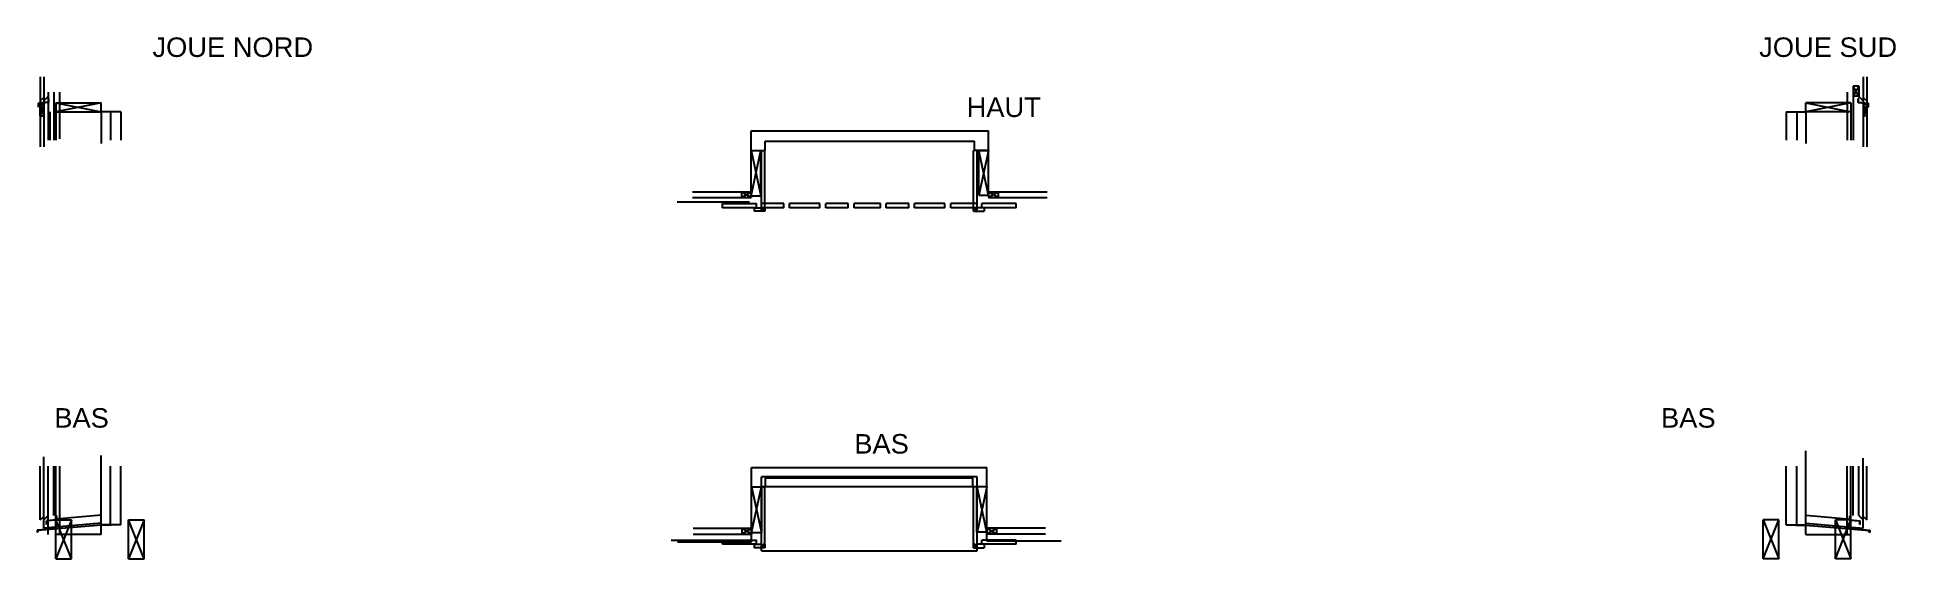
# Model space of a CAD drawing. Header units: millimetres. Extents: x -676 to 20600, y -6551 to 2808.
# Drawn here: x 11084 to 20600, y -5873 to -3199 of the extents above; entities that cross this region are included whole.
import ezdxf

# ---------------------------------------------------------------- set-up
doc = ezdxf.new("R2010")
doc.units = ezdxf.units.MM
doc.layers.get('0').update_dxf_attribs({"lineweight": 25, "true_color": 0xffffff})
for name, color, linetype, lineweight, true_color in [('0 ... Seuil', 178, 'Continuous', 25, 0x000000), ('Baie', 136, 'Continuous', 25, 0x008080), ('Bardage', 1, 'Continuous', 25, 0xff0000), ('Enduits', 42, 'Continuous', 25, 0xcd8900), ('FibreDeBois', 30, 'Continuous', 25, 0xff7f00), ('LarmierBasDeMur', 178, 'Continuous', 25, 0x000000), ('LisseBasse', 16, 'Continuous', 25, 0x800000), ('Montant Précadre', 16, 'Continuous', 25, 0x800000), ('Option Bois Brule', 1, 'Continuous', 25, 0xff0000), ('Option Bois Brule ... OptionRecalepinage', 1, 'Continuous', 25, 0xff0000), ('Option Bois Brule ... OptionRecalepinage ... Larmier', 178, 'Continuous', 25, 0x000000), ('Tasseaux', 16, 'Continuous', 25, 0x800000)]:
    doc.layers.add(name, color=color, linetype=linetype, lineweight=lineweight, true_color=true_color)
doc.styles.add('textstyle15', font='')
doc.styles.add('textstyle16', font='')
doc.styles.add('textstyle17', font='')
doc.styles.add('textstyle18', font='')
doc.styles.add('textstyle19', font='')
doc.styles.add('textstyle20', font='')
doc.styles.get('textstyle15').set_extended_font_data('Liberation Sans')
doc.styles.get('textstyle16').set_extended_font_data('Liberation Sans')
doc.styles.get('textstyle17').set_extended_font_data('Liberation Sans')
doc.styles.get('textstyle18').set_extended_font_data('Liberation Sans')
doc.styles.get('textstyle19').set_extended_font_data('Liberation Sans')
doc.styles.get('textstyle20').set_extended_font_data('Liberation Sans')

msp = doc.modelspace()

# ---------------------------------------------------------------- texts
at = {"char_height": 100, "attachment_point": 1}
for s, insert, style in [('JOUE NORD', (11674.1, -3200), 'textstyle19'), ('JOUE SUD', (19900, -3200), 'textstyle17'), ('HAUT', (15842.27, -3507.87), 'textstyle15'), ('BAS', (11171.51, -5100), 'textstyle20'), ('BAS', (19397.4, -5100), 'textstyle18'), ('BAS\\P', (15267.3, -5232.93), 'textstyle16')]:
    msp.add_mtext(s, dxfattribs=dict(at, insert=insert, style=style))

# ---------------------------------------------------------------- blocks, each defined once
blk = doc.blocks.new('LarmierHautBaie1_VueCoupe')
at = {"layer": 'Option Bois Brule ... OptionRecalepinage ... Larmier'}
for p, q in [((0, 0), (0, 21.4)), ((1.5, 21.4), (0, 21.4)), ((0, 0), (51.8, -4.5)), ((1.5, 1.4), (1.5, 21.4)), ((1.5, 1.4), (53.3, -3.2)), ((46.2, -16.1), (47.3, -15)), ((46.2, -16.1), (53.3, -23.2)), ((47.3, -15), (51.8, -19.5)), ((51.8, -19.5), (51.8, -4.5)), ((53.3, -23.2), (53.3, -3.2))]:
    blk.add_line(p, q, dxfattribs=at)
blk = doc.blocks.new('SeuilBaie1_VueCoupeOuest')
at = {"layer": '0 ... Seuil'}
for p, q in [((-1.5, 37.1), (-1.5, -15)), ((-1.5, 37.1), (0, 37.1)), ((0, 37.1), (0, -14.9)), ((-1.5, -14.9), (-30.1, -341.5)), ((-1.5, -14.9), (48.7, -14.9)), ((48.7, -14.9), (28.3, -247.9)), ((-20.4, -247.9), (-28.7, -343)), ((-21.9, -247.9), (28.3, -247.9)), ((-32.1, -335.9), (-39.2, -343)), ((-28.7, -343), (-39.2, -343)), ((-31.1, -337), (-35.6, -341.5)), ((-30.1, -341.5), (-35.6, -341.5)), ((-31.1, -337), (-32.1, -335.9))]:
    blk.add_line(p, q, dxfattribs=at)
blk = doc.blocks.new('SeuilBaie1_VueDessus')
at = {"layer": '0 ... Seuil'}
for p, q in [((-5, -343), (-5, 37)), ((1099, 37), (-5, 37)), ((1099, -343), (1099, 37)), ((1099, -15), (-5, -15)), ((-3.5, -248), (-3.5, -15)), ((1097.5, -246), (1097.5, -15)), ((-3.5, -248), (-5, -248)), ((1099, -246), (1097.5, -246)), ((-5, -343), (1099, -343))]:
    blk.add_line(p, q, dxfattribs=at)
blk = doc.blocks.new('SeuilBaie1_VueCoupeEst')
at = {"layer": '0 ... Seuil'}
for p, q in [((-0.5, 37.1), (-0.5, -14.9)), ((1, 37.1), (-0.5, 37.1)), ((1, 37.1), (1, -15)), ((1, -14.9), (-49.2, -14.9)), ((-49.2, -14.9), (-29, -245.9)), ((1, -14.9), (29.6, -341.5)), ((21.2, -245.9), (-29, -245.9)), ((19.7, -245.9), (28.2, -343)), ((28.2, -343), (38.7, -343)), ((29.6, -341.5), (35.1, -341.5)), ((30.6, -337), (31.6, -335.9)), ((30.6, -337), (35.1, -341.5)), ((31.6, -335.9), (38.7, -343))]:
    blk.add_line(p, q, dxfattribs=at)

# ---------------------------------------------------------------- linework, layer by layer
at = {"layer": 'Baie'}
for p, q in [((11512.01, -3580.63), (11412.01, -3580.63)), ((11412.01, -3580.63), (11412.01, -3726.63)), ((11459.01, -3580.63), (11459.01, -3726.63)), ((11512.01, -3580.63), (11512.01, -3726.63)), ((20039, -3580.63), (20139, -3580.63)), ((20039, -3580.63), (20039, -3726.63)), ((20092, -3580.63), (20092, -3726.63)), ((20139, -3580.63), (20139, -3726.63)), ((14739.37, -3779), (14739.37, -3679)), ((14739.37, -3679), (15954.37, -3679)), ((15954.37, -3779), (15954.37, -3679)), ((14739.37, -3779), (14810.37, -3779)), ((14810.37, -3779), (14810.37, -3732)), ((14810.37, -3732), (15883.37, -3732)), ((15883.37, -3779), (15883.37, -3732)), ((15954.37, -3779), (15883.37, -3779)), ((11412.01, -5697.63), (11412.01, -5397.63)), ((11459.01, -5697.63), (11459.01, -5397.63)), ((11512.01, -5697.63), (11512.01, -5397.63)), ((14741.87, -5504.05), (14741.87, -5404.05)), ((14741.87, -5404.05), (15945.87, -5404.05)), ((15945.87, -5504.05), (15945.87, -5404.05)), ((20039, -5697.63), (20039, -5397.63)), ((20092, -5697.63), (20092, -5397.63)), ((20139, -5697.63), (20139, -5397.63)), ((14741.87, -5504.05), (14812.87, -5504.05)), ((14812.87, -5504.05), (14812.87, -5457.05)), ((14812.87, -5457.05), (15874.87, -5457.05)), ((15874.87, -5504.05), (15874.87, -5457.05)), ((15945.87, -5504.05), (15874.87, -5504.05)), ((11512.01, -5697.63), (11412.01, -5697.63)), ((20039, -5697.63), (20139, -5697.63))]:
    msp.add_line(p, q, dxfattribs=at)
at = {"layer": 'Bardage'}
for p, q in [((11100.01, -3470), (11100.01, -3525.63)), ((11100.01, -3525.63), (11118.01, -3507.63)), ((11118.01, -3470), (11118.01, -3525.63)), ((11118.01, -3525.63), (11140.01, -3503.63)), ((20411, -3503.63), (20433, -3525.63)), ((20433, -3470), (20433, -3525.63)), ((20433, -3507.63), (20451, -3525.63)), ((14906.87, -4051), (14791.87, -4051)), ((14906.87, -4073), (14791.87, -4073)), ((15090.87, -4051), (14935.87, -4051)), ((15090.87, -4073), (14935.87, -4073)), ((15235.87, -4051), (15120.87, -4051)), ((15235.87, -4073), (15120.87, -4073)), ((15400.87, -4051), (15265.87, -4051)), ((15400.87, -4073), (15265.87, -4073)), ((15545.87, -4051), (15430.87, -4051)), ((15545.87, -4073), (15430.87, -4073)), ((15730.87, -4051), (15575.87, -4051)), ((15730.87, -4073), (15575.87, -4073)), ((15895.87, -4051), (15760.87, -4051)), ((15895.87, -4073), (15760.87, -4073)), ((16095.87, -4051), (15920.87, -4051)), ((16095.87, -4073), (15920.87, -4073)), ((11100.01, -5672.63), (11100.01, -5397.63)), ((11118.01, -5672.63), (11118.01, -5397.63)), ((20433, -5672.63), (20433, -5397.63)), ((20451, -5672.63), (20451, -5397.63)), ((11100.01, -5672.63), (11118.01, -5654.63)), ((11140.01, -5650.63), (11118.01, -5672.63)), ((20411, -5650.63), (20433, -5672.63)), ((20433, -5654.63), (20451, -5672.63)), ((14456.87, -5776.05), (14596.87, -5776.05)), ((16095.87, -5776.05), (15920.87, -5776.05)), ((16095.87, -5798.05), (15920.87, -5798.05))]:
    msp.add_line(p, q, dxfattribs=at)
at = {"layer": 'Enduits'}
for p, q in [((11149.01, -3580.63), (11149.01, -3726.63)), ((14360, -4042), (14730, -4042)), ((11140.01, -5747.63), (11140.01, -5397.63)), ((14330, -5776.05), (14601.87, -5776.05))]:
    msp.add_line(p, q, dxfattribs=at)
at = {"layer": 'FibreDeBois'}
for p, q in [((11200.01, -3720), (11200.01, -3480)), ((20351, -3480), (20351, -3726.63)), ((14439.37, -3991), (14739.37, -3991)), ((15954.37, -3991), (16254.37, -3991)), ((11200.01, -5747.63), (11200.01, -5397.63)), ((20351, -5747.63), (20351, -5397.63)), ((14441.87, -5716.05), (14741.87, -5716.05)), ((16245.87, -5716.05), (15945.87, -5716.05))]:
    msp.add_line(p, q, dxfattribs=at)
at = {"layer": 'LarmierBasDeMur'}
for p, q in [((14741.87, -5785.05), (14741.87, -5678.05)), ((15945.87, -5782.05), (15945.87, -5678.05)), ((14361.87, -5785.05), (14741.87, -5785.05)), ((16325.87, -5782.05), (15945.87, -5782.05))]:
    msp.add_line(p, q, dxfattribs=at)
at = {"layer": 'LisseBasse'}
for p, q in [((11179.01, -5872.63), (11179.01, -5672.63)), ((11259.01, -5872.63), (11179.01, -5672.63)), ((11179.01, -5672.63), (11259.01, -5672.63)), ((11259.01, -5672.63), (11179.01, -5872.63)), ((11259.01, -5872.63), (11259.01, -5672.63)), ((11551.01, -5872.63), (11551.01, -5672.63)), ((11631.01, -5872.63), (11551.01, -5672.63)), ((11551.01, -5672.63), (11631.01, -5672.63)), ((11631.01, -5672.63), (11551.01, -5872.63)), ((11631.01, -5872.63), (11631.01, -5672.63)), ((19920, -5872.63), (19920, -5672.63)), ((19920, -5872.63), (20000, -5672.63)), ((20000, -5672.63), (19920, -5672.63)), ((19920, -5672.63), (20000, -5872.63)), ((20000, -5872.63), (20000, -5672.63)), ((20290, -5872.63), (20290, -5672.63)), ((20290, -5872.63), (20370, -5672.63)), ((20370, -5672.63), (20290, -5672.63)), ((20290, -5672.63), (20370, -5872.63)), ((20370, -5872.63), (20370, -5672.63)), ((11179.01, -5872.63), (11259.01, -5872.63)), ((11551.01, -5872.63), (11631.01, -5872.63)), ((20000, -5872.63), (19920, -5872.63)), ((20370, -5872.63), (20290, -5872.63))]:
    msp.add_line(p, q, dxfattribs=at)
at = {"layer": 'Montant Précadre'}
for p, q in [((11179.01, -3535.63), (11412.01, -3535.63)), ((11179.01, -3535.63), (11412.01, -3580.63)), ((11412.01, -3535.63), (11179.01, -3580.63)), ((11179.01, -3535.63), (11179.01, -3726.63)), ((11179.01, -3580.63), (11412.01, -3580.63)), ((11412.01, -3580.63), (11412.01, -3535.63)), ((11412.01, -3580.63), (11412.01, -3743.26)), ((20369, -3535.63), (20139, -3535.63)), ((20369, -3535.63), (20139, -3580.63)), ((20139, -3580.63), (20139, -3535.63)), ((20139, -3535.63), (20369, -3580.63)), ((20369, -3580.63), (20139, -3580.63)), ((20139, -3580.63), (20139, -3743.26)), ((20369, -3535.63), (20369, -3726.63)), ((14739.37, -3779), (14789.37, -3779)), ((14739.37, -3779), (14789.37, -4012)), ((14739.37, -4012), (14789.37, -3779)), ((14739.37, -4012), (14739.37, -3779)), ((14789.37, -4012), (14789.37, -3779)), ((15904.37, -3779), (15949.37, -3779)), ((15954.37, -3779), (15904.37, -4009)), ((15954.37, -4009), (15904.37, -3779)), ((15904.37, -4009), (15904.37, -3779)), ((15954.37, -4009), (15954.37, -3779)), ((14739.37, -4012), (14789.37, -4012)), ((15904.37, -4009), (15954.37, -4009)), ((11179.01, -5747.63), (11179.01, -5397.63)), ((11412.01, -5747.63), (11412.01, -5397.63)), ((20139, -5747.63), (20139, -5397.63)), ((20370, -5747.63), (20370, -5397.63)), ((14741.87, -5737.05), (14741.87, -5504.05)), ((14741.87, -5504.05), (14791.87, -5504.05)), ((14741.87, -5504.05), (14791.87, -5737.05)), ((14741.87, -5737.05), (14791.87, -5504.05)), ((14791.87, -5737.05), (14791.87, -5504.05)), ((15895.87, -5735.05), (15895.87, -5504.05)), ((15945.87, -5504.05), (15895.87, -5504.05)), ((15945.87, -5504.05), (15895.87, -5735.05)), ((15945.87, -5735.05), (15895.87, -5504.05)), ((15895.87, -5718.05), (15895.87, -5504.05)), ((15945.87, -5735.05), (15945.87, -5504.05)), ((11412.01, -5747.63), (11179.01, -5747.63)), ((14741.87, -5737.05), (14791.87, -5737.05)), ((15945.87, -5735.05), (15895.87, -5735.05)), ((20139, -5747.63), (20370, -5747.63))]:
    msp.add_line(p, q, dxfattribs=at)
at = {"layer": 'Option Bois Brule'}
msp.add_line((20451, -3480), (20451, -3525.63), dxfattribs=at)
at = {"layer": 'Option Bois Brule ... OptionRecalepinage'}
for p, q in [((11100.01, -3402.36), (11100.01, -3760.38)), ((11118.01, -3402.36), (11118.01, -3760.38)), ((20433, -3402.36), (20433, -3760.38)), ((20451, -3402.36), (20451, -3760.38)), ((11100.01, -3542.63), (11118.01, -3542.63)), ((11118.01, -3542.63), (11100.01, -3602.63)), ((11100.01, -3602.63), (11100.01, -3542.63)), ((11100.01, -3542.63), (11118.01, -3602.63)), ((11100.01, -3602.63), (11118.01, -3602.63)), ((11118.01, -3542.63), (11118.01, -3602.63)), ((20433, -3542.63), (20433, -3602.63)), ((20451, -3542.63), (20433, -3542.63)), ((20433, -3542.63), (20451, -3602.63)), ((20451, -3542.63), (20433, -3602.63)), ((20451, -3602.63), (20433, -3602.63)), ((20451, -3602.63), (20451, -3542.63)), ((14791.87, -3779), (14809.87, -3779)), ((14791.87, -4084), (14791.87, -3779)), ((14809.87, -4073), (14809.87, -3779)), ((15877.87, -4073), (15877.87, -3779)), ((15895.87, -4084), (15895.87, -3779)), ((14591.87, -4051), (14766.87, -4051)), ((14591.87, -4073), (14591.87, -4051)), ((14766.87, -4073), (14591.87, -4073)), ((14754.87, -4073), (14754.87, -4091)), ((14754.87, -4073), (14791.87, -4073)), ((14809.87, -4091), (14754.87, -4091)), ((14766.87, -4073), (14766.87, -4051)), ((14800.87, -4084), (14791.87, -4084)), ((14800.87, -4073), (14809.87, -4073)), ((14800.87, -4084), (14800.87, -4073)), ((14809.87, -4073), (14809.87, -4091)), ((14906.87, -4073), (14906.87, -4051)), ((14935.87, -4073), (14935.87, -4051)), ((15090.87, -4073), (15090.87, -4051)), ((15120.87, -4073), (15120.87, -4051)), ((15235.87, -4073), (15235.87, -4051)), ((15265.87, -4073), (15265.87, -4051)), ((15400.87, -4073), (15400.87, -4051)), ((15430.87, -4073), (15430.87, -4051)), ((15545.87, -4073), (15545.87, -4051)), ((15575.87, -4073), (15575.87, -4051)), ((15730.87, -4073), (15730.87, -4051)), ((15760.87, -4073), (15760.87, -4051)), ((15886.87, -4073), (15877.87, -4073)), ((15877.87, -4091), (15877.87, -4073)), ((15877.87, -4091), (15932.87, -4091)), ((15886.87, -4084), (15886.87, -4073)), ((15886.87, -4084), (15895.87, -4084)), ((15895.87, -4073), (15895.87, -4051)), ((15932.87, -4073), (15895.87, -4073)), ((15920.87, -4073), (15920.87, -4051)), ((15932.87, -4073), (15932.87, -4091)), ((16095.87, -4073), (16095.87, -4051)), ((20139, -5689.1), (20139, -5319.5)), ((11118.01, -5714.82), (11118.01, -5349.42)), ((11412.01, -5689.1), (11412.01, -5343.39)), ((20433, -5714.82), (20433, -5356)), ((14791.87, -5809.05), (14791.87, -5504.05)), ((14809.87, -5798.05), (14809.87, -5504.05)), ((15877.87, -5798.05), (15877.87, -5504.05)), ((15895.87, -5809.05), (15895.87, -5504.05)), ((11412.01, -5689.1), (11118.01, -5714.82)), ((20139, -5689.1), (20433, -5714.82)), ((14591.87, -5776.05), (14766.87, -5776.05)), ((14591.87, -5798.05), (14591.87, -5776.05)), ((14766.87, -5798.05), (14591.87, -5798.05)), ((14754.87, -5798.05), (14754.87, -5816.05)), ((14754.87, -5798.05), (14791.87, -5798.05)), ((14766.87, -5798.05), (14766.87, -5776.05)), ((14800.87, -5798.05), (14809.87, -5798.05)), ((14800.87, -5809.05), (14800.87, -5798.05)), ((14809.87, -5798.05), (14809.87, -5816.05)), ((15886.87, -5798.05), (15877.87, -5798.05)), ((15877.87, -5816.05), (15877.87, -5798.05)), ((15886.87, -5809.05), (15886.87, -5798.05)), ((15932.87, -5798.05), (15895.87, -5798.05)), ((15920.87, -5798.05), (15920.87, -5776.05)), ((15932.87, -5798.05), (15932.87, -5816.05)), ((16095.87, -5798.05), (16095.87, -5776.05)), ((14809.87, -5816.05), (14754.87, -5816.05)), ((14800.87, -5809.05), (14791.87, -5809.05)), ((15877.87, -5816.05), (15932.87, -5816.05)), ((15886.87, -5809.05), (15895.87, -5809.05))]:
    msp.add_line(p, q, dxfattribs=at)
at = {"layer": 'Tasseaux'}
for p, q in [((11140.01, -3480), (11140.01, -3726.63)), ((11170.01, -3480), (11170.01, -3726.63)), ((20381, -3450.27), (20381, -3726.63)), ((20411, -3450.27), (20381, -3450.27)), ((20411, -3500.27), (20381, -3450.27)), ((20411, -3450.27), (20381, -3500.27)), ((20411, -3500.27), (20381, -3500.27)), ((20411, -3450.27), (20411, -3500.27)), ((14689.37, -3991), (14739.37, -3991)), ((14689.37, -3991), (14689.37, -4021)), ((14739.37, -4021), (14689.37, -3991)), ((14689.37, -4021), (14739.37, -3991)), ((14739.37, -3991), (14739.37, -4021)), ((15954.37, -3991), (16004.37, -3991)), ((16004.37, -4021), (15954.37, -3991)), ((15954.37, -3991), (15954.37, -4021)), ((15954.37, -4021), (16004.37, -3991)), ((16004.37, -3991), (16004.37, -4021)), ((14439.37, -4021), (14739.37, -4021)), ((15954.37, -4021), (16254.37, -4021)), ((11140.01, -5650.63), (11140.01, -5397.63)), ((11170.01, -5650.63), (11170.01, -5397.63)), ((20381, -5650.63), (20381, -5397.63)), ((20411, -5650.63), (20411, -5397.63)), ((14441.87, -5746.05), (14741.87, -5746.05)), ((14691.87, -5716.05), (14741.87, -5716.05)), ((14691.87, -5716.05), (14691.87, -5746.05)), ((14741.87, -5746.05), (14691.87, -5716.05)), ((14691.87, -5746.05), (14741.87, -5716.05)), ((14741.87, -5716.05), (14741.87, -5746.05)), ((15995.87, -5716.05), (15945.87, -5716.05)), ((15945.87, -5716.05), (15945.87, -5746.05)), ((15945.87, -5746.05), (15995.87, -5716.05)), ((15995.87, -5746.05), (15945.87, -5716.05)), ((16245.87, -5746.05), (15945.87, -5746.05)), ((15995.87, -5716.05), (15995.87, -5746.05))]:
    msp.add_line(p, q, dxfattribs=at)

# ---------------------------------------------------------------- block references
at = {"yscale": -1, "rotation": 180}
msp.add_blockref('LarmierHautBaie1_VueCoupe', (11184.32, -5673.9), dxfattribs=at)
msp.add_blockref('LarmierHautBaie1_VueCoupe', (20363.7, -5673.9))
at = {"layer": '0 ... Seuil'}
msp.add_blockref('SeuilBaie1_VueDessus', (14796.87, -5489.05), dxfattribs=at)
at = {"layer": '0 ... Seuil', "yscale": -1}
for name, p, rotation in [('SeuilBaie1_VueCoupeOuest', (11426.93, -5697.63), 90), ('SeuilBaie1_VueCoupeEst', (20124.09, -5698.13), 270)]:
    msp.add_blockref(name, p, dxfattribs=dict(at, rotation=rotation))
at = {"layer": 'Option Bois Brule ... OptionRecalepinage ... Larmier', "yscale": -1, "rotation": 180}
msp.add_blockref('LarmierHautBaie1_VueCoupe', (11144.24, -3534.07), dxfattribs=at)
at = {"layer": 'Option Bois Brule ... OptionRecalepinage ... Larmier'}
msp.add_blockref('LarmierHautBaie1_VueCoupe', (20406.77, -3534.07), dxfattribs=at)

msp.set_redraw_order([(e.dxf.handle, doc.entitydb.next_handle()) for e in msp.query("TEXT MTEXT ATTDEF DIMENSION ARC_DIMENSION")])  # texts and dimensions are drawn at this point

doc.saveas('drawing.dxf')
